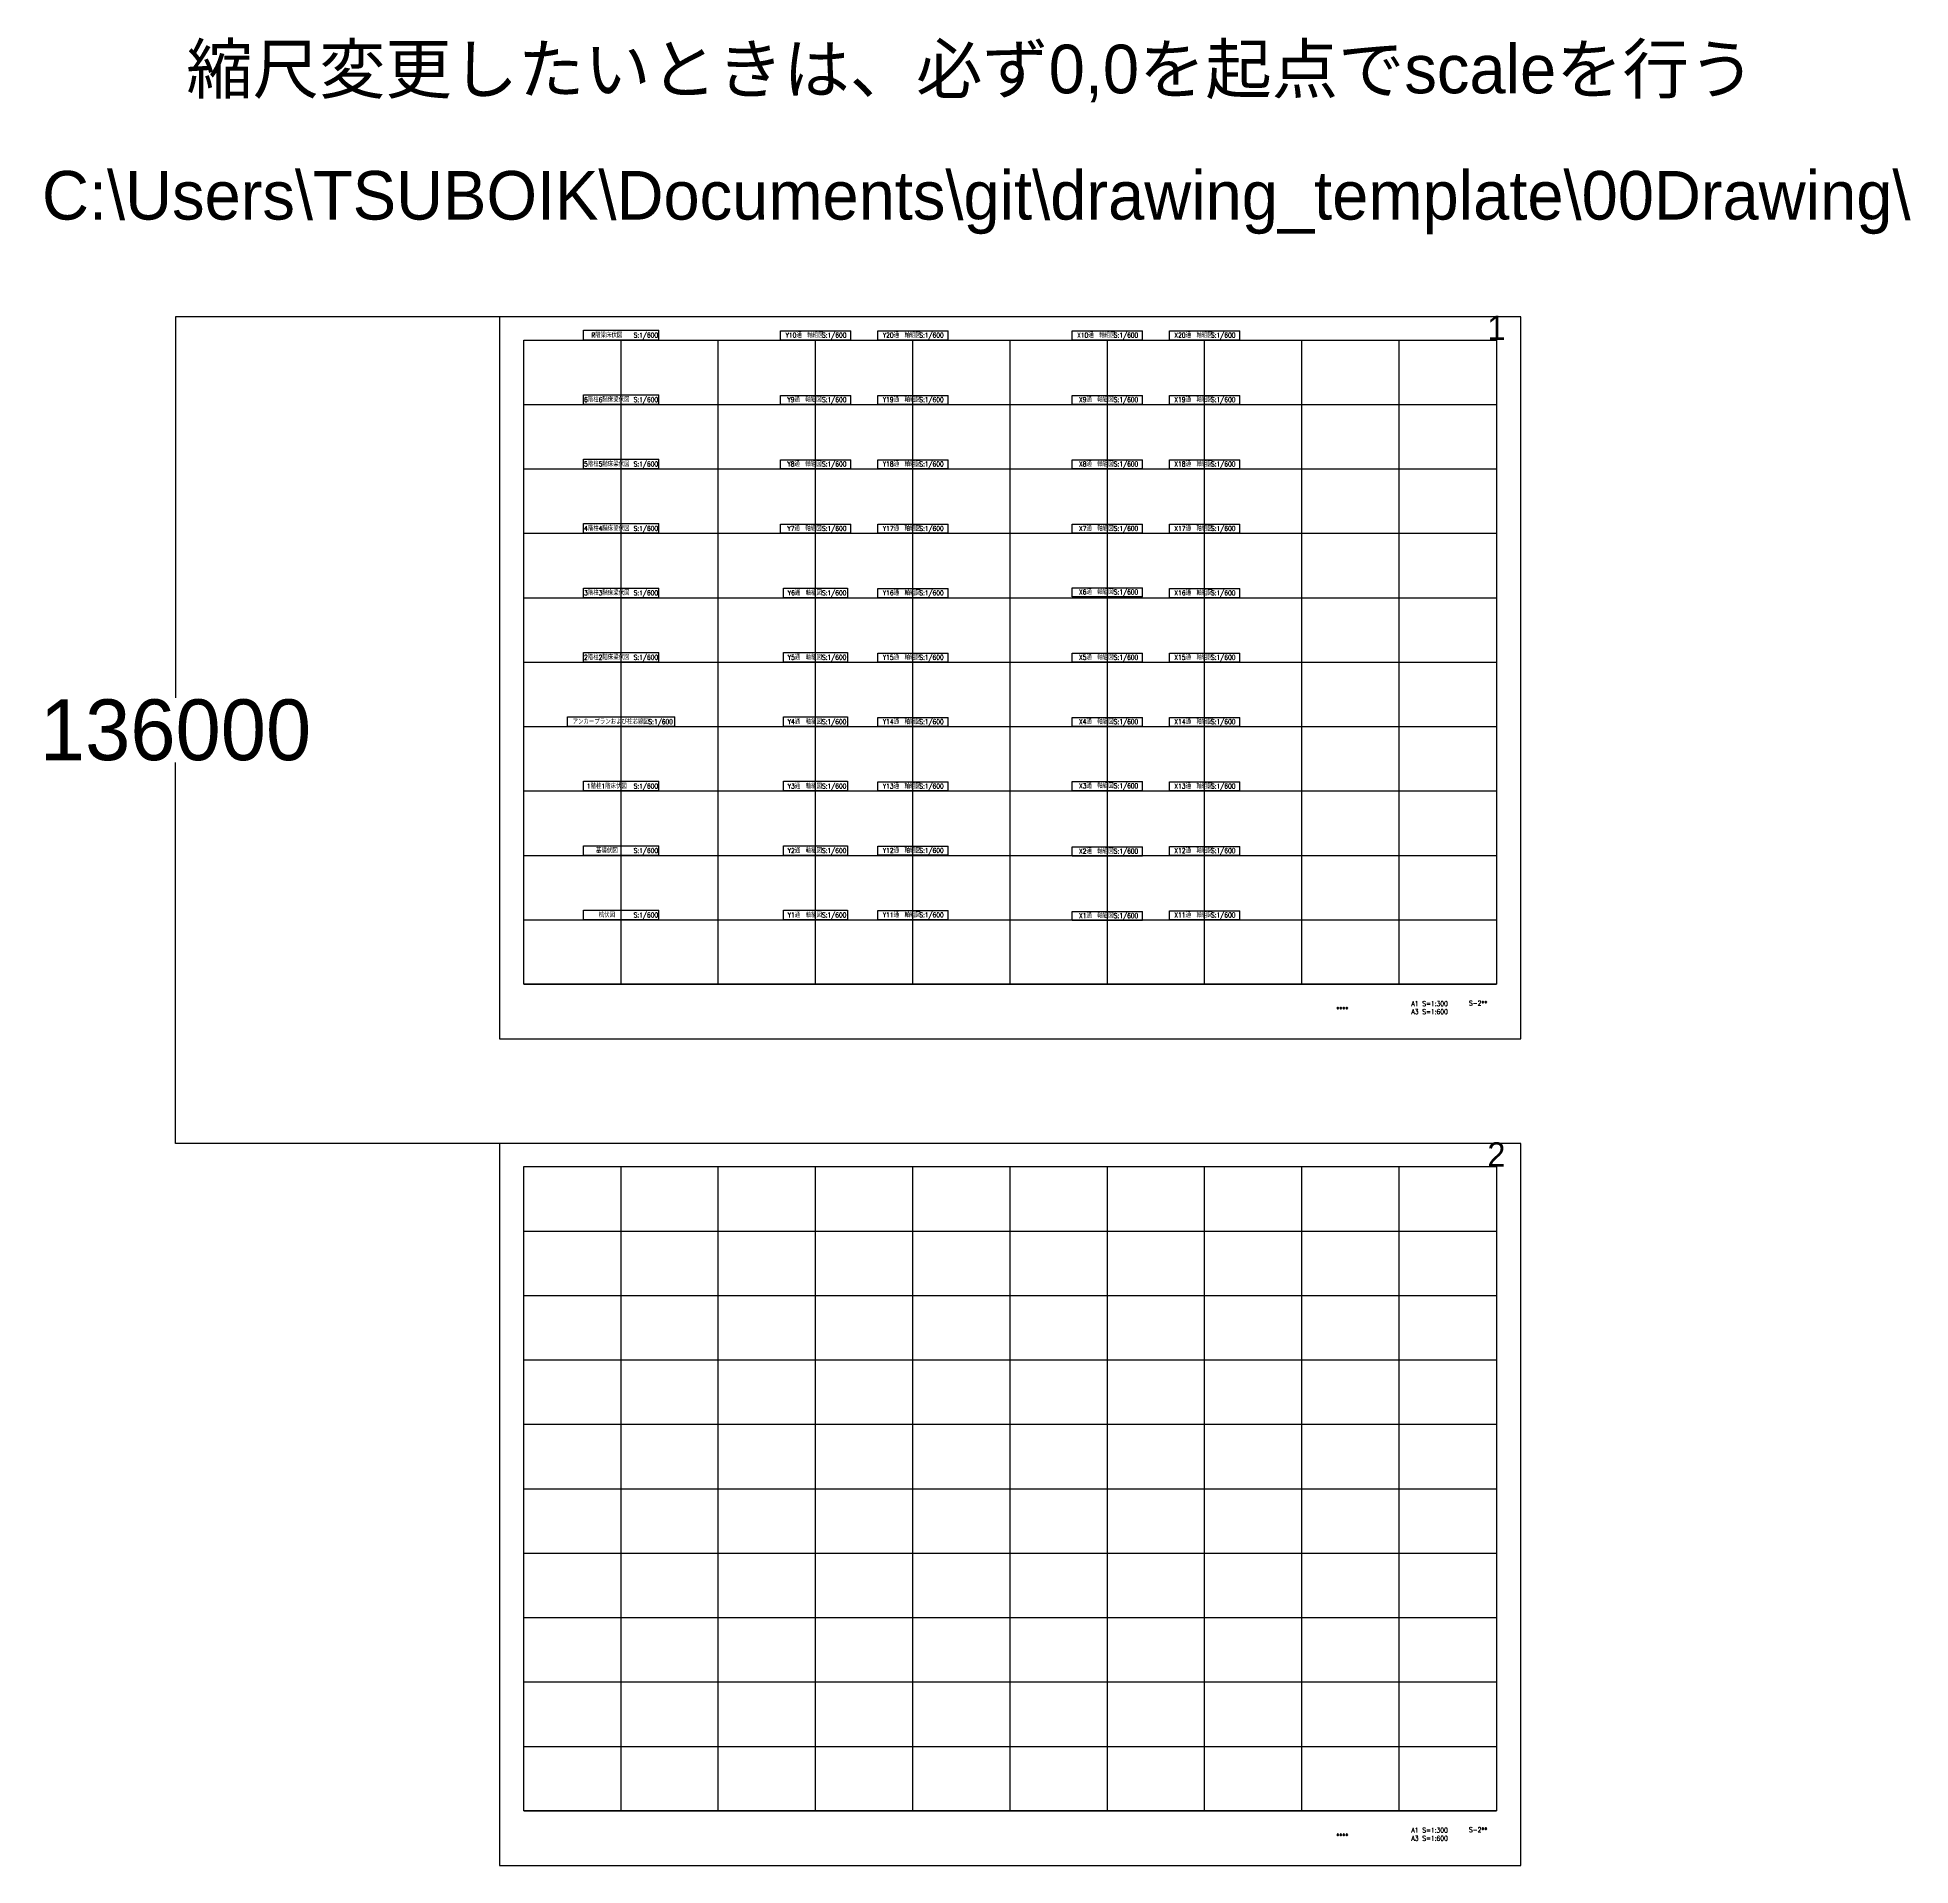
# Model space of a CAD drawing. Extents: x -76008 to 648000, y -1342800 to 168370.
# Drawn here: x -76008 to 232127, y -254800 to 45984 of the extents above; entities that cross this region are included whole.
import ezdxf
from ezdxf.enums import TextEntityAlignment as Align

# ---------------------------------------------------------------- set-up
doc = ezdxf.new("R2010")
doc.units = 0
doc.header["$MEASUREMENT"] = 0
doc.layers.get('Defpoints').update_dxf_attribs({"color": 251, "linetype": 'CONTINUOUS'})
doc.layers.add('99_レイアウト枠', color=251, linetype='CONTINUOUS', plot=False)
doc.layers.add('99_頁番号', color=6, linetype='CONTINUOUS')
doc.layers.add('注記', color=3, linetype='CONTINUOUS')
doc.styles.add('DRACAD', font='txt', dxfattribs={"width": 0.85, "bigfont": 'extfont2'})
doc.styles.get("Standard").update_dxf_attribs({"font": 'Osaka.ttc'})
doc.dimstyles.get("Standard").update_dxf_attribs({"dimtxt": 0.18, "dimasz": 0.18, "dimexe": 0.18, "dimexo": 0.0625, "dimgap": 0.09, "dimtad": 0, "dimtih": 1, "dimtoh": 1, "dimdec": 4, "dimzin": 0, "dimdsep": 46, "dimtxsty": 'Standard', "dimcen": 0.09, "dimadec": 0, "dimazin": 0, "dimtfac": 1, "dimtdec": 4, "dimtofl": 0, "dimtmove": 0, "dimatfit": 3, "dimfxl": 1, "dimtolj": 1, "dimtzin": 0, "dimarcsym": 0})

# ---------------------------------------------------------------- blocks, each defined once
blk = doc.blocks.new('*D7831')
at = {"layer": '99_レイアウト枠', "color": 0, "lineweight": -2}
for p, q in [((0, 0), (-53293, 0)), ((-53293, 0), (-53293, -62691)), ((-53293, -136000), (-53293, -73309)), ((0, -136000), (-53293, -136000))]:
    blk.add_line(p, q, dxfattribs=at)
at = {"layer": '99_レイアウト枠', "color": 0}
for points in [[(-53293, 0), (-53293, 0), (-53293, 0)], [(-53293, -136000), (-53293, -136000), (-53293, -136000)]]:
    blk.add_solid(points, dxfattribs=at)
at = {"layer": 'Defpoints', "color": 0}
for p in [(0, 0), (-53293, -136000), (0, -136000)]:
    blk.add_point(p, dxfattribs=at)
at = {"layer": '99_レイアウト枠', "color": 0, "insert": (-53293, -68000), "char_height": 10000, "attachment_point": 5}
blk.add_mtext('\\A1;136000', dxfattribs=at)

msp = doc.modelspace()

# ---------------------------------------------------------------- linework, layer by layer
at = {"layer": '99_レイアウト枠'}
for p, q in [((4000, -109800), (4000, -3800)), ((20000, -109800), (20000, -3800)), ((36000, -109800), (36000, -3800)), ((52000, -109800), (52000, -3800)), ((68000, -109800), (68000, -3800)), ((84000, -109800), (84000, -3800)), ((99999.99996, -109800), (99999.99996, -3800)), ((115999.99996, -109800), (115999.99996, -3800)), ((131999.99996, -109800), (131999.99996, -3800)), ((147999.99996, -109800), (147999.99996, -3800)), ((4000, -14400), (163999.99992, -14400)), ((4000, -25000), (163999.99992, -25000)), ((4000, -35600), (163999.99992, -35600)), ((4000, -46200), (163999.99992, -46200)), ((4000, -56800), (163999.99992, -56800)), ((4000, -67400), (163999.99992, -67400)), ((4000, -78000), (163999.99992, -78000)), ((4000, -88600), (163999.99992, -88600)), ((4000, -99200), (163999.99992, -99200)), ((4000, -109800), (163999.99992, -109800)), ((4000, -245800), (4000, -139800)), ((20000, -245800), (20000, -139800)), ((36000, -245800), (36000, -139800)), ((52000, -245800), (52000, -139800)), ((68000, -245800), (68000, -139800)), ((84000, -245800), (84000, -139800)), ((99999.99996, -245800), (99999.99996, -139800)), ((115999.99996, -245800), (115999.99996, -139800)), ((131999.99996, -245800), (131999.99996, -139800)), ((147999.99996, -245800), (147999.99996, -139800)), ((4000, -150400), (163999.99992, -150400)), ((4000, -161000), (163999.99992, -161000)), ((4000, -171600), (163999.99992, -171600)), ((4000, -182200), (163999.99992, -182200)), ((4000, -192800), (163999.99992, -192800)), ((4000, -203400), (163999.99992, -203400)), ((4000, -214000), (163999.99992, -214000)), ((4000, -224600), (163999.99992, -224600)), ((4000, -235200), (163999.99992, -235200)), ((4000, -245800), (163999.99992, -245800))]:
    msp.add_line(p, q, dxfattribs=at)
for points in [[(0, -118800), (168000, -118800), (168000, 0), (0, 0)], [(4000, -3800), (163999.99992, -3800), (163999.99992, -109800), (4000, -109800)], [(0, -254800), (168000, -254800), (168000, -136000), (0, -136000)], [(4000, -139800), (163999.99992, -139800), (163999.99992, -245800), (4000, -245800)]]:
    msp.add_lwpolyline(points, close=True, dxfattribs=at)
at = {"layer": '注記', "linetype": 'Continuous'}
for p, q in [((13800, -2200), (26200, -2200)), ((13800, -3800), (13800, -2200)), ((26200, -3800), (26200, -2200)), ((46213.33331, -2306.66667), (57786.66664, -2306.66667)), ((46213.33331, -3800), (46213.33331, -2306.66667)), ((57786.66664, -3800), (57786.66664, -2306.66667)), ((62213.33334, -2306.66667), (73786.66667, -2306.66667)), ((62213.33334, -3800), (62213.33334, -2306.66667)), ((73786.66667, -3800), (73786.66667, -2306.66667)), ((94213.33334, -2306.66667), (105786.66667, -2306.66667)), ((94213.33334, -3800), (94213.33334, -2306.66667)), ((105786.66667, -3800), (105786.66667, -2306.66667)), ((110213.33334, -2306.66667), (121786.66667, -2306.66667)), ((110213.33334, -3800), (110213.33334, -2306.66667)), ((121786.66667, -3800), (121786.66667, -2306.66667)), ((26200, -3800), (13800, -3800)), ((57786.66664, -3800), (46213.33331, -3800)), ((73786.66667, -3800), (62213.33334, -3800)), ((105786.66667, -3800), (94213.33334, -3800)), ((121786.66667, -3800), (110213.33334, -3800)), ((13800, -12800), (26200, -12800)), ((13800, -14400), (13800, -12800)), ((26200, -14400), (13800, -14400)), ((26200, -14400), (26200, -12800)), ((46213.3333, -12906.66667), (57786.66663, -12906.66667)), ((46213.3333, -14400), (46213.3333, -12906.66667)), ((57786.66663, -14400), (46213.3333, -14400)), ((57786.66663, -14400), (57786.66663, -12906.66667)), ((62213.33334, -12906.66667), (73786.66667, -12906.66667)), ((62213.33334, -14400), (62213.33334, -12906.66667)), ((73786.66667, -14400), (62213.33334, -14400)), ((73786.66667, -14400), (73786.66667, -12906.66667)), ((94213.3333, -12906.66667), (105786.66663, -12906.66667)), ((94213.3333, -14400), (94213.3333, -12906.66667)), ((105786.66663, -14400), (94213.3333, -14400)), ((105786.66663, -14400), (105786.66663, -12906.66667)), ((110213.33334, -12906.66667), (121786.66667, -12906.66667)), ((110213.33334, -14400), (110213.33334, -12906.66667)), ((121786.66667, -14400), (110213.33334, -14400)), ((121786.66667, -14400), (121786.66667, -12906.66667)), ((13800, -23400), (26200, -23400)), ((13800, -25000), (13800, -23400)), ((26200, -25000), (26200, -23400)), ((46213.3333, -23506.66667), (57786.66663, -23506.66667)), ((46213.3333, -25000), (46213.3333, -23506.66667)), ((57786.66663, -25000), (57786.66663, -23506.66667)), ((62213.33334, -23506.66667), (73786.66667, -23506.66667)), ((62213.33334, -25000), (62213.33334, -23506.66667)), ((73786.66667, -25000), (73786.66667, -23506.66667)), ((94213.3333, -23506.66667), (105786.66663, -23506.66667)), ((94213.3333, -25000), (94213.3333, -23506.66667)), ((105786.66663, -25000), (105786.66663, -23506.66667)), ((110213.33334, -23506.66667), (121786.66667, -23506.66667)), ((110213.33334, -25000), (110213.33334, -23506.66667)), ((121786.66667, -25000), (121786.66667, -23506.66667)), ((26200, -25000), (13800, -25000)), ((57786.66663, -25000), (46213.3333, -25000)), ((73786.66667, -25000), (62213.33334, -25000)), ((105786.66663, -25000), (94213.3333, -25000)), ((121786.66667, -25000), (110213.33334, -25000)), ((13800, -34000), (26200, -34000)), ((13800, -35600), (13800, -34000)), ((26200, -35600), (13800, -35600)), ((26200, -35600), (26200, -34000)), ((46213.33322, -34106.66667), (57786.66656, -34106.66667)), ((46213.33322, -35600), (46213.33322, -34106.66667)), ((57786.66656, -35600), (46213.33322, -35600)), ((57786.66656, -35600), (57786.66656, -34106.66667)), ((62213.33334, -34106.66667), (73786.66667, -34106.66667)), ((62213.33334, -35600), (62213.33334, -34106.66667)), ((73786.66667, -35600), (62213.33334, -35600)), ((73786.66667, -35600), (73786.66667, -34106.66667)), ((94213.33322, -34106.66667), (105786.66656, -34106.66667)), ((94213.33322, -35600), (94213.33322, -34106.66667)), ((105786.66656, -35600), (94213.33322, -35600)), ((105786.66656, -35600), (105786.66656, -34106.66667)), ((110213.33334, -34106.66667), (121786.66667, -34106.66667)), ((110213.33334, -35600), (110213.33334, -34106.66667)), ((121786.66667, -35600), (110213.33334, -35600)), ((121786.66667, -35600), (121786.66667, -34106.66667)), ((13800, -44600), (26200, -44600)), ((13800, -46200), (13800, -44600)), ((26200, -46200), (13800, -46200)), ((26200, -46200), (26200, -44600)), ((62213.33334, -44706.66667), (73786.66667, -44706.66667)), ((62213.33334, -46200), (62213.33334, -44706.66667)), ((73786.66667, -46200), (62213.33334, -46200)), ((73786.66667, -46200), (73786.66667, -44706.66667)), ((94213.33322, -44553.74858), (105786.66656, -44553.74858)), ((94213.33322, -46047.08192), (94213.33322, -44553.74858)), ((105786.66656, -46047.08192), (94213.33322, -46047.08192)), ((105786.66656, -46047.08192), (105786.66656, -44553.74858)), ((110213.33334, -44706.66667), (121786.66667, -44706.66667)), ((110213.33334, -46200), (110213.33334, -44706.66667)), ((121786.66667, -46200), (110213.33334, -46200)), ((121786.66667, -46200), (121786.66667, -44706.66667)), ((13799.99977, -55200), (26199.99977, -55200)), ((13799.99977, -56800), (13799.99977, -55200)), ((26199.99977, -56800), (26199.99977, -55200)), ((62213.33334, -55306.66667), (73786.66667, -55306.66667)), ((62213.33334, -56800), (62213.33334, -55306.66667)), ((73786.66667, -56800), (73786.66667, -55306.66667)), ((94213.3333, -55306.66667), (105786.66663, -55306.66667)), ((94213.3333, -56800), (94213.3333, -55306.66667)), ((105786.66663, -56800), (105786.66663, -55306.66667)), ((110213.33334, -55306.66667), (121786.66667, -55306.66667)), ((110213.33334, -56800), (110213.33334, -55306.66667)), ((121786.66667, -56800), (121786.66667, -55306.66667)), ((26199.99977, -56800), (13799.99977, -56800)), ((73786.66667, -56800), (62213.33334, -56800)), ((105786.66663, -56800), (94213.3333, -56800)), ((121786.66667, -56800), (110213.33334, -56800)), ((11170.33911, -65799.99999), (28829.6609, -65799.99999)), ((11170.33911, -67399.99999), (11170.33911, -65799.99999)), ((28829.6609, -67399.99999), (11170.33911, -67399.99999)), ((28829.6609, -67399.99999), (28829.6609, -65799.99999)), ((62213.33334, -65906.66667), (73786.66667, -65906.66667)), ((62213.33334, -67400), (62213.33334, -65906.66667)), ((73786.66667, -67400), (62213.33334, -67400)), ((73786.66667, -67400), (73786.66667, -65906.66667)), ((94213.3333, -65906.66667), (105786.66663, -65906.66667)), ((94213.3333, -67400), (94213.3333, -65906.66667)), ((105786.66663, -67400), (94213.3333, -67400)), ((105786.66663, -67400), (105786.66663, -65906.66667)), ((110213.33334, -65906.66667), (121786.66667, -65906.66667)), ((110213.33334, -67400), (110213.33334, -65906.66667)), ((121786.66667, -67400), (110213.33334, -67400)), ((121786.66667, -67400), (121786.66667, -65906.66667)), ((13799.99996, -76400), (26199.99996, -76400)), ((13799.99996, -78000), (13799.99996, -76400)), ((26199.99996, -78000), (26199.99996, -76400)), ((62213.33334, -76506.66667), (73786.66667, -76506.66667)), ((62213.33334, -78000), (62213.33334, -76506.66667)), ((73786.66667, -78000), (73786.66667, -76506.66667)), ((94213.33322, -76453.74858), (105786.66656, -76453.74858)), ((94213.33322, -77947.08192), (94213.33322, -76453.74858)), ((105786.66656, -77947.08192), (105786.66656, -76453.74858)), ((110213.33334, -76506.66667), (121786.66667, -76506.66667)), ((110213.33334, -78000), (110213.33334, -76506.66667)), ((121786.66667, -78000), (121786.66667, -76506.66667)), ((26199.99996, -78000), (13799.99996, -78000)), ((73786.66667, -78000), (62213.33334, -78000)), ((105786.66656, -77947.08192), (94213.33322, -77947.08192)), ((121786.66667, -78000), (110213.33334, -78000)), ((13800, -87000), (26200, -87000)), ((13800, -88600), (13800, -87000)), ((26200, -88600), (13800, -88600)), ((26200, -88600), (26200, -87000)), ((62213.33333, -87086.95518), (73786.66667, -87086.95518)), ((62213.33333, -88580.28852), (62213.33333, -87086.95518)), ((73786.66667, -88580.28852), (62213.33333, -88580.28852)), ((73786.66667, -88580.28852), (73786.66667, -87086.95518)), ((94213.3333, -87206.66667), (105786.66663, -87206.66667)), ((94213.3333, -88700), (94213.3333, -87206.66667)), ((105786.66663, -88700), (94213.3333, -88700)), ((105786.66663, -88700), (105786.66663, -87206.66667)), ((110213.33333, -87106.66667), (121786.66666, -87106.66667)), ((110213.33333, -88600), (110213.33333, -87106.66667)), ((121786.66666, -88600), (110213.33333, -88600)), ((121786.66666, -88600), (121786.66666, -87106.66667)), ((13800, -97600), (26200, -97600)), ((13800, -99200), (13800, -97600)), ((26200, -99200), (26200, -97600)), ((62213.33334, -97686.95518), (73786.66667, -97686.95518)), ((62213.33334, -99180.28852), (62213.33334, -97686.95518)), ((73786.66667, -99180.28852), (73786.66667, -97686.95518)), ((94213.3333, -97806.66667), (105786.66663, -97806.66667)), ((94213.3333, -99300), (94213.3333, -97806.66667)), ((105786.66663, -99300), (105786.66663, -97806.66667)), ((110213.33333, -97706.66667), (121786.66666, -97706.66667)), ((110213.33333, -99200), (110213.33333, -97706.66667)), ((121786.66666, -99200), (121786.66666, -97706.66667)), ((26200, -99200), (13800, -99200)), ((73786.66667, -99180.28852), (62213.33334, -99180.28852)), ((105786.66663, -99300), (94213.3333, -99300)), ((121786.66666, -99200), (110213.33333, -99200))]:
    msp.add_line(p, q, dxfattribs=at)
at = {"layer": '注記'}
for points in [[(46733.33334, -44600), (57266.66667, -44600), (57266.66667, -46200), (46733.33334, -46200)], [(46733.33334, -55200), (57266.66667, -55200), (57266.66667, -56800), (46733.33334, -56800)], [(46733.33339, -65800), (57266.66672, -65800), (57266.66672, -67400), (46733.33339, -67400)], [(46733.33335, -76400), (57266.66668, -76400), (57266.66668, -78000), (46733.33335, -78000)], [(46733.33334, -87000), (57266.66667, -87000), (57266.66667, -88600), (46733.33334, -88600)], [(46733.33334, -97600), (57266.66667, -97600), (57266.66667, -99200), (46733.33334, -99200)]]:
    msp.add_lwpolyline(points, close=True, dxfattribs=at)

# ---------------------------------------------------------------- texts
at = {"layer": '99_レイアウト枠'}
for s, height, p in [('縮尺変更したいときは、必ず0,0を起点でscaleを行う', 8000, (77530.3802, 36795.69258)), ('C:\\Users\\TSUBOIK\\Documents\\git\\drawing_template\\00Drawing\\', 8000, (78433.76006, 16015.31951)), ('1', 4000, (163999.99992, -3800)), ('2', 4000, (163999.99992, -139800))]:
    msp.add_text(s, height=height, dxfattribs=at).set_placement(p, align=Align.CENTER)
at = {"layer": '99_頁番号', "char_height": 800, "attachment_point": 5, "style": 'DRACAD'}
for s, insert in [('{  ****  }', (137999.99992, -113900)), ('A1 S=1:300^JA3 S=1:600', (152999.99992, -113648.63731)), ('{S-2**}', (160999.99992, -112900)), ('{  ****  }', (137999.99992, -249900)), ('A1 S=1:300^JA3 S=1:600', (152999.99992, -249648.63731)), ('{S-2**}', (160999.99992, -248900))]:
    msp.add_mtext(s, dxfattribs=dict(at, insert=insert))
at = {"layer": '注記', "linetype": 'Continuous', "style": 'DRACAD', "width": 0.8}
for s, p in [('R階梁床伏図', (17658.61927, -3400)), ('S:1/600', (24077.56643, -3400)), ('Y10通\u3000軸組図', (50182.79484, -3402.58624)), ('S:1/600', (55062.09295, -3402.58624)), ('Y20通\u3000軸組図', (66182.79487, -3402.58624)), ('S:1/600', (71062.09298, -3402.58624)), ('X10通\u3000軸組図', (98182.79487, -3402.58624)), ('S:1/600', (103062.09298, -3402.58624)), ('X20通\u3000軸組図', (114182.79487, -3402.58624)), ('S:1/600', (119062.09298, -3402.58624)), ('6階柱6階床梁伏図', (17658.61927, -14000)), ('S:1/600', (24077.56643, -14000)), ('Y9通\u3000軸組図', (50182.79484, -14002.58623)), ('S:1/600', (55062.09294, -14002.58623)), ('Y19通\u3000軸組図', (66182.79487, -13999.34549)), ('S:1/600', (71062.09298, -13999.34549)), ('X9通\u3000軸組図', (98182.79484, -14002.58623)), ('S:1/600', (103062.09294, -14002.58623)), ('X19通\u3000軸組図', (114182.79487, -13999.34549)), ('S:1/600', (119062.09298, -13999.34549)), ('5階柱5階床梁伏図', (17658.61927, -24600)), ('S:1/600', (24077.56643, -24600)), ('Y8通\u3000軸組図', (50182.79484, -24602.58623)), ('S:1/600', (55062.09294, -24602.58623)), ('Y18通\u3000軸組図', (66182.79487, -24602.58624)), ('S:1/600', (71062.09298, -24602.58624)), ('X8通\u3000軸組図', (98182.79484, -24602.58623)), ('S:1/600', (103062.09294, -24602.58623)), ('X18通\u3000軸組図', (114182.79487, -24602.58624)), ('S:1/600', (119062.09298, -24602.58624)), ('4階柱4階床梁伏図', (17658.61927, -35200)), ('S:1/600', (24077.56643, -35200)), ('Y7通\u3000軸組図', (50182.79476, -35202.58624)), ('S:1/600', (55062.09287, -35202.58624)), ('Y17通\u3000軸組図', (66182.79487, -35202.58624)), ('S:1/600', (71062.09298, -35202.58624)), ('X7通\u3000軸組図', (98182.79476, -35202.58624)), ('S:1/600', (103062.09287, -35202.58624)), ('X17通\u3000軸組図', (114182.79487, -35202.58624)), ('S:1/600', (119062.09298, -35202.58624)), ('3階柱3階床梁伏図', (17658.61927, -45800)), ('S:1/600', (24077.56643, -45800)), ('Y6通\u3000軸組図', (50239.07947, -45800)), ('S:1/600', (55051.71091, -45800)), ('Y16通\u3000軸組図', (66182.79487, -45802.58623)), ('S:1/600', (71062.09298, -45802.58623)), ('X6通\u3000軸組図', (98182.79476, -45649.66815)), ('S:1/600', (103062.09287, -45649.66815)), ('X16通\u3000軸組図', (114182.79487, -45802.58623)), ('S:1/600', (119062.09298, -45802.58623)), ('S:1/600', (24077.56619, -56400)), ('S:1/600', (55051.71091, -56400)), ('S:1/600', (71062.09298, -56402.58623)), ('S:1/600', (103062.09294, -56402.58623)), ('S:1/600', (119062.09298, -56402.58623)), ('2階柱2階床梁伏図', (17658.61903, -56400)), ('Y5通\u3000軸組図', (50239.07947, -56400)), ('Y15通\u3000軸組図', (66182.79488, -56402.58623)), ('X5通\u3000軸組図', (98182.79484, -56402.58623)), ('X15通\u3000軸組図', (114182.79488, -56402.58623)), ('アンカープランおよび柱芯線図', (18289.6461, -66999.99999)), ('S:1/600', (26508.59325, -66999.99999)), ('Y4通\u3000軸組図', (50239.07952, -67000)), ('S:1/600', (55051.71096, -67000)), ('Y14通\u3000軸組図', (66182.79487, -67002.58623)), ('S:1/600', (71062.09298, -67002.58623)), ('X4通\u3000軸組図', (98182.79484, -67002.58623)), ('S:1/600', (103062.09294, -67002.58623)), ('X14通\u3000軸組図', (114182.79487, -67002.58623)), ('S:1/600', (119062.09298, -67002.58623)), ('1階柱1階床伏図', (17658.61923, -77600)), ('S:1/600', (24077.56639, -77600)), ('Y3通\u3000軸組図', (50239.07952, -77600)), ('S:1/600', (55051.71096, -77600)), ('Y13通\u3000軸組図', (66182.79487, -77602.58623)), ('S:1/600', (71062.09298, -77602.58623)), ('X3通\u3000軸組図', (98182.79476, -77549.66815)), ('S:1/600', (103062.09287, -77549.66815)), ('X13通\u3000軸組図', (114182.79487, -77602.58623)), ('S:1/600', (119062.09298, -77602.58623)), ('基礎伏図', (17658.61927, -88200)), ('S:1/600', (24077.56643, -88200)), ('Y2通\u3000軸組図', (50239.07947, -88200)), ('S:1/600', (55051.71091, -88200)), ('Y12通\u3000軸組図', (66182.79487, -88182.87475)), ('S:1/600', (71062.09298, -88182.87475)), ('X2通\u3000軸組図', (98182.79484, -88302.58624)), ('S:1/600', (103062.09294, -88302.58624)), ('X12通\u3000軸組図', (114182.79487, -88202.58624)), ('S:1/600', (119062.09297, -88202.58624)), ('杭伏図', (17658.61927, -98800)), ('S:1/600', (24077.56643, -98800)), ('Y1通\u3000軸組図', (50239.07947, -98801.81159)), ('S:1/600', (55051.71091, -98801.81159)), ('Y11通\u3000軸組図', (66182.79487, -98782.87475)), ('S:1/600', (71062.09298, -98782.87475)), ('X1通\u3000軸組図', (98182.79484, -98902.58624)), ('S:1/600', (103062.09294, -98902.58624)), ('X11通\u3000軸組図', (114182.79487, -98802.58624)), ('S:1/600', (119062.09297, -98802.58624))]:
    msp.add_text(s, height=800, dxfattribs=at).set_placement(p, align=Align.CENTER)

# ---------------------------------------------------------------- dimensions: what is measured, and where the dimension line sits
at = {"layer": '99_レイアウト枠'}
dim = msp.add_linear_dim(base=(-53293.15153, -136000), p1=(0, 0), p2=(0, -136000), angle=90, dimstyle='Standard', override={"dimtxt": 10000, "dimdec": 0}, dxfattribs=at)
dim.commit()
dim.dimension.update_dxf_attribs({"geometry": '*D7831', "text_midpoint": (-53293.15153, -68000)})

doc.saveas('drawing.dxf')
